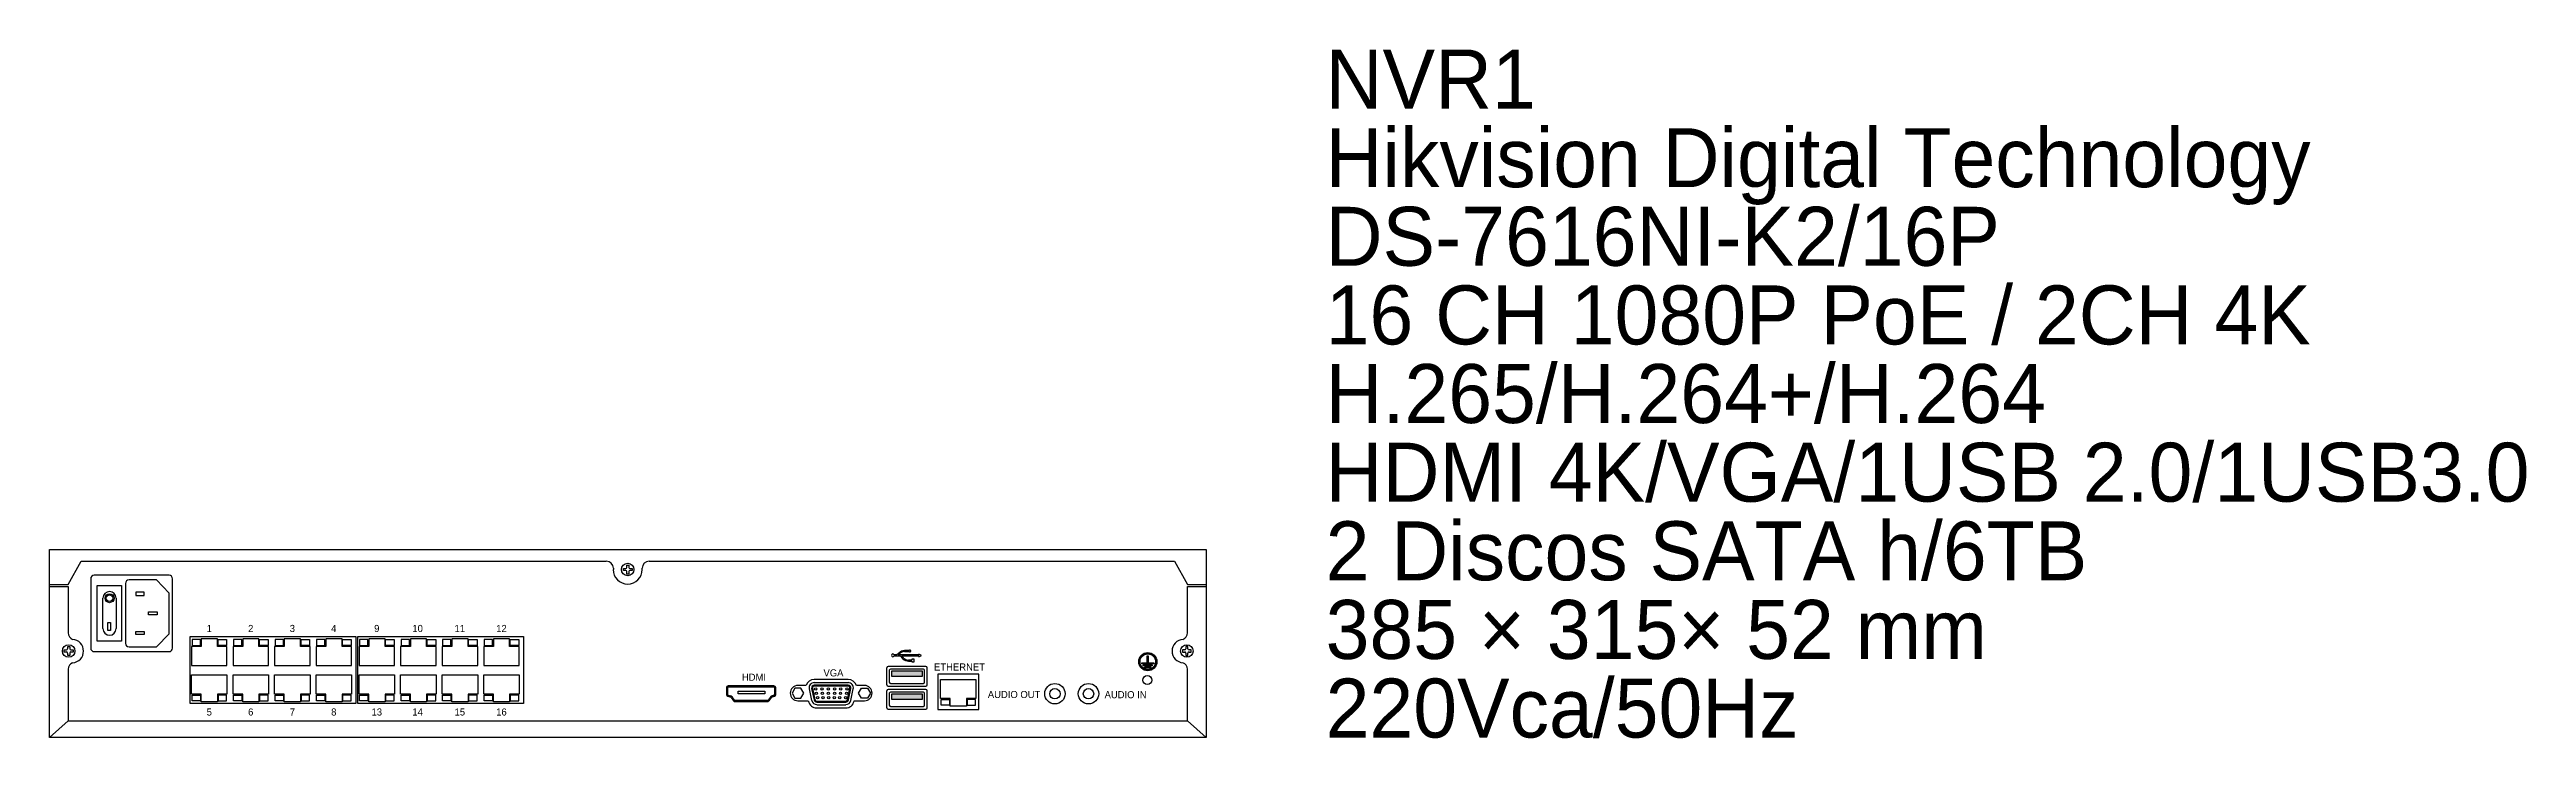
# Model space of a CAD drawing. Header units: millimetres. Extents: x 1086 to 16404, y 1320 to 9021.
# Drawn here: x 10146 to 11408, y 5315 to 5665 of the extents above; entities that cross this region are included whole.
import ezdxf
from ezdxf.enums import TextEntityAlignment as Align

# ---------------------------------------------------------------- set-up
doc = ezdxf.new("R2010")
doc.units = ezdxf.units.MM
doc.header["$LTSCALE"] = 8
doc.layers.add('STS_Señales Débiles', color=7, linetype='Continuous', true_color=0x265482)

# ---------------------------------------------------------------- blocks, each defined once
blk = doc.blocks.new('NVR16Ch')
h = blk.add_hatch(color=256)
h.dxf.hatch_style = 1
edge = h.paths.add_edge_path(flags=17)
edge.add_arc((559.4, 38.6), 3.96, 0, 360)
edge = h.paths.add_edge_path()
edge.add_arc((559.4, 38.6), 4.63, 0, 360)
h = blk.add_hatch(color=256)
h.dxf.hatch_style = 1
h.paths.add_polyline_path([(559.6, 38), (562.5, 38), (562.5, 37.5), (556.3, 37.5), (556.3, 38), (559.1, 38), (559.1, 41.6), (559.6, 41.6)])
h.paths.add_polyline_path([(561.7, 37), (561.7, 36.5), (557.1, 36.5), (557.1, 37)])
h.paths.add_polyline_path([(560.9, 36), (560.9, 35.5), (557.9, 35.5), (557.9, 36)])
h = blk.add_hatch(color=256)
h.dxf.hatch_style = 1
h.paths.add_polyline_path([(444.7, 31.2), (444.7, 33.8), (428.8, 33.8), (428.8, 31.2)])
h = blk.add_hatch(color=256)
h.dxf.hatch_style = 1
h.paths.add_polyline_path([(444.7, 19.5), (444.7, 22.1), (428.8, 22.1), (428.8, 19.5)])
for p, q in [((0, 95.7), (589.1, 95.7)), ((0, 0), (0, 95.7)), ((9.5, 77.9), (16.1, 89.7)), ((16.1, 89.7), (283.6, 89.7)), ((305.5, 89.7), (573, 89.7)), ((573, 89.7), (579.6, 77.9)), ((589.1, 95.7), (589.1, 0)), ((0, 77.9), (9.5, 77.9)), ((0, 76.9), (9.5, 76.9)), ((9.5, 76.9), (9.5, 53.3)), ((21, 80.8), (21, 45.5)), ((60.9, 82.6), (22.8, 82.6)), ((24.2, 77.3), (36.7, 77.3)), ((24.2, 49), (24.2, 77.3)), ((36.7, 77.3), (36.7, 49)), ((38.7, 78.4), (38.7, 63.1)), ((54.5, 80.2), (40.5, 80.2)), ((60.9, 73.5), (54.5, 80.2)), ((62.7, 45.5), (62.7, 80.8)), ((287.2, 86.1), (287.2, 85.5)), ((292.3, 86), (293.5, 86)), ((292.3, 84.9), (292.3, 86)), ((293.5, 84.9), (292.3, 84.9)), ((294, 86.5), (294, 87.7)), ((294, 87.7), (295.1, 87.7)), ((294, 83.2), (294, 84.4)), ((295.1, 83.2), (294, 83.2)), ((295.1, 87.7), (295.1, 86.5)), ((295.1, 84.4), (295.1, 83.2)), ((295.6, 86), (296.8, 86)), ((296.8, 84.9), (295.6, 84.9)), ((296.8, 86), (296.8, 84.9)), ((301.9, 85.5), (301.9, 86.1)), ((579.6, 77.9), (589.1, 77.9)), ((579.6, 53.3), (579.6, 76.9)), ((579.6, 76.9), (589.1, 76.9)), ((27.2, 55.4), (27.2, 70.9)), ((33.9, 70.9), (33.9, 55.4)), ((38.7, 63.1), (38.7, 47.9)), ((48.3, 73.9), (43.9, 73.9)), ((43.9, 73.9), (43.9, 72.3)), ((43.9, 72.3), (48.3, 72.3)), ((48.3, 72.3), (48.3, 73.9)), ((50.4, 63.9), (54.8, 63.9)), ((50.4, 62.4), (50.4, 63.9)), ((54.8, 63.9), (54.8, 62.4)), ((60.9, 63.1), (60.9, 73.5)), ((60.9, 52.8), (60.9, 63.1)), ((29.8, 58.6), (31.1, 58.6)), ((29.8, 54.4), (29.8, 58.6)), ((31.1, 54.4), (29.8, 54.4)), ((31.1, 58.6), (31.1, 54.4)), ((43.9, 53.9), (48.3, 53.9)), ((43.9, 52.4), (43.9, 53.9)), ((48.3, 52.4), (43.9, 52.4)), ((48.3, 53.9), (48.3, 52.4)), ((54.8, 62.4), (50.4, 62.4)), ((54.5, 46.1), (60.9, 52.8)), ((71.6, 51.4), (156, 51.4)), ((71.6, 17.3), (71.6, 51.4)), ((156, 51.4), (156, 17.3)), ((157, 51.4), (241.4, 51.4)), ((157, 17.3), (157, 51.4)), ((241.4, 51.4), (241.4, 17.3)), ((7.5, 43.5), (7.5, 44.6)), ((7.5, 44.6), (8.7, 44.6)), ((8.7, 43.5), (7.5, 43.5)), ((9.3, 45.1), (9.3, 46.3)), ((9.3, 46.3), (10.3, 46.3)), ((9.3, 41.8), (9.3, 43)), ((10.3, 41.8), (9.3, 41.8)), ((10.3, 46.3), (10.3, 45.1)), ((10.3, 43), (10.3, 41.8)), ((10.9, 44.6), (12, 44.6)), ((12, 43.5), (10.9, 43.5)), ((12, 44.6), (12, 43.5)), ((22.8, 43.7), (60.9, 43.7)), ((36.7, 49), (24.2, 49)), ((40.5, 46.1), (54.5, 46.1)), ((77.2, 46.4), (72.3, 46.4)), ((72.3, 46.4), (72.3, 36.7)), ((76.9, 49.8), (72.6, 49.8)), ((72.6, 49.8), (72.6, 46.9)), ((72.6, 46.9), (76.9, 46.9)), ((76.9, 46.9), (76.9, 49.8)), ((85.5, 50.3), (77.2, 50.3)), ((77.2, 50.3), (77.2, 46.4)), ((85.5, 46.4), (85.5, 50.3)), ((90.4, 46.4), (85.5, 46.4)), ((85.9, 49.8), (90.2, 49.8)), ((85.9, 46.9), (85.9, 49.8)), ((90.2, 46.9), (85.9, 46.9)), ((90.2, 49.8), (90.2, 46.9)), ((90.4, 36.7), (90.4, 46.4)), ((98.4, 46.4), (93.5, 46.4)), ((93.5, 46.4), (93.5, 36.7)), ((98, 49.8), (93.7, 49.8)), ((93.7, 49.8), (93.7, 46.9)), ((93.7, 46.9), (98, 46.9)), ((98, 46.9), (98, 49.8)), ((106.7, 50.3), (98.4, 50.3)), ((98.4, 50.3), (98.4, 46.4)), ((106.7, 46.4), (106.7, 50.3)), ((111.5, 46.4), (106.7, 46.4)), ((107, 49.8), (111.3, 49.8)), ((107, 46.9), (107, 49.8)), ((111.3, 46.9), (107, 46.9)), ((111.3, 49.8), (111.3, 46.9)), ((111.5, 36.7), (111.5, 46.4)), ((119.6, 46.4), (114.6, 46.4)), ((114.6, 46.4), (114.6, 36.7)), ((119.2, 49.8), (114.9, 49.8)), ((114.9, 49.8), (114.9, 46.9)), ((114.9, 46.9), (119.2, 46.9)), ((119.2, 46.9), (119.2, 49.8)), ((127.8, 50.3), (119.6, 50.3)), ((119.6, 50.3), (119.6, 46.4)), ((127.8, 46.4), (127.8, 50.3)), ((132.7, 46.4), (127.8, 46.4)), ((128.2, 49.8), (132.5, 49.8)), ((128.2, 46.9), (128.2, 49.8)), ((132.5, 46.9), (128.2, 46.9)), ((132.5, 49.8), (132.5, 46.9)), ((132.7, 36.7), (132.7, 46.4)), ((140.7, 46.4), (135.8, 46.4)), ((135.8, 46.4), (135.8, 36.7)), ((140.3, 49.8), (136, 49.8)), ((136, 49.8), (136, 46.9)), ((136, 46.9), (140.3, 46.9)), ((140.3, 46.9), (140.3, 49.8)), ((149, 50.3), (140.7, 50.3)), ((140.7, 50.3), (140.7, 46.4)), ((149, 46.4), (149, 50.3)), ((153.9, 46.4), (149, 46.4)), ((149.3, 49.8), (153.6, 49.8)), ((149.3, 46.9), (149.3, 49.8)), ((153.6, 46.9), (149.3, 46.9)), ((153.6, 49.8), (153.6, 46.9)), ((153.9, 36.7), (153.9, 46.4)), ((162.6, 46.4), (157.7, 46.4)), ((157.7, 46.4), (157.7, 36.7)), ((162.2, 49.8), (157.9, 49.8)), ((157.9, 49.8), (157.9, 46.9)), ((157.9, 46.9), (162.2, 46.9)), ((162.2, 46.9), (162.2, 49.8)), ((170.9, 50.3), (162.6, 50.3)), ((162.6, 50.3), (162.6, 46.4)), ((170.9, 46.4), (170.9, 50.3)), ((175.7, 46.4), (170.9, 46.4)), ((171.2, 49.8), (175.5, 49.8)), ((171.2, 46.9), (171.2, 49.8)), ((175.5, 46.9), (171.2, 46.9)), ((175.5, 49.8), (175.5, 46.9)), ((175.7, 36.7), (175.7, 46.4)), ((183.8, 46.4), (178.8, 46.4)), ((178.8, 46.4), (178.8, 36.7)), ((183.4, 49.8), (179.1, 49.8)), ((179.1, 49.8), (179.1, 46.9)), ((179.1, 46.9), (183.4, 46.9)), ((183.4, 46.9), (183.4, 49.8)), ((192, 50.3), (183.8, 50.3)), ((183.8, 50.3), (183.8, 46.4)), ((192, 46.4), (192, 50.3)), ((196.9, 46.4), (192, 46.4)), ((192.4, 49.8), (196.7, 49.8)), ((192.4, 46.9), (192.4, 49.8)), ((196.7, 46.9), (192.4, 46.9)), ((196.7, 49.8), (196.7, 46.9)), ((196.9, 36.7), (196.9, 46.4)), ((204.9, 46.4), (200, 46.4)), ((200, 46.4), (200, 36.7)), ((204.5, 49.8), (200.2, 49.8)), ((200.2, 49.8), (200.2, 46.9)), ((200.2, 46.9), (204.5, 46.9)), ((204.5, 46.9), (204.5, 49.8)), ((213.2, 50.3), (204.9, 50.3)), ((204.9, 50.3), (204.9, 46.4)), ((213.2, 46.4), (213.2, 50.3)), ((218.1, 46.4), (213.2, 46.4)), ((213.5, 49.8), (217.8, 49.8)), ((213.5, 46.9), (213.5, 49.8)), ((217.8, 46.9), (213.5, 46.9)), ((217.8, 49.8), (217.8, 46.9)), ((218.1, 36.7), (218.1, 46.4)), ((226.1, 46.4), (221.2, 46.4)), ((221.2, 46.4), (221.2, 36.7)), ((225.7, 49.8), (221.4, 49.8)), ((221.4, 49.8), (221.4, 46.9)), ((221.4, 46.9), (225.7, 46.9)), ((225.7, 46.9), (225.7, 49.8)), ((234.3, 50.3), (226.1, 50.3)), ((226.1, 50.3), (226.1, 46.4)), ((234.3, 46.4), (234.3, 50.3)), ((239.2, 46.4), (234.3, 46.4)), ((234.7, 49.8), (239, 49.8)), ((234.7, 46.9), (234.7, 49.8)), ((239, 46.9), (234.7, 46.9)), ((239, 49.8), (239, 46.9)), ((239.2, 36.7), (239.2, 46.4)), ((431.6, 42), (430.2, 42)), ((430.2, 41.5), (433.3, 41.5)), ((432.7, 43), (431.6, 42)), ((432.3, 42), (433, 42.7)), ((442.8, 42), (432.3, 42)), ((433.3, 41.5), (434.7, 40.1)), ((435, 40.5), (434, 41.5)), ((434, 41.5), (442.8, 41.5)), ((437.8, 44.2), (435.5, 44.2)), ((435.5, 43.7), (437.8, 43.7)), ((439.2, 39.4), (437.6, 39.4)), ((437.6, 38.9), (439.2, 38.9)), ((440.4, 39.8), (439.2, 39.8)), ((439.2, 39.8), (439.2, 39.4)), ((439.2, 38.9), (439.2, 38.6)), ((439.2, 38.6), (440.4, 38.6)), ((440.4, 38.6), (440.4, 39.8)), ((442.8, 42.5), (442.8, 42)), ((444.1, 41.8), (442.8, 42.5)), ((442.8, 41.1), (444.1, 41.8)), ((442.8, 41.5), (442.8, 41.1)), ((556.3, 37.5), (556.3, 38)), ((556.3, 38), (559.1, 38)), ((559.1, 38), (559.1, 41.6)), ((559.1, 41.6), (559.6, 41.6)), ((559.6, 41.6), (559.6, 38)), ((559.6, 38), (562.5, 38)), ((562.5, 38), (562.5, 37.5)), ((578.2, 44.6), (577.1, 44.6)), ((577.1, 44.6), (577.1, 43.5)), ((577.1, 43.5), (578.2, 43.5)), ((579.8, 46.3), (578.8, 46.3)), ((578.8, 46.3), (578.8, 45.1)), ((578.8, 43), (578.8, 41.8)), ((578.8, 41.8), (579.8, 41.8)), ((579.8, 45.1), (579.8, 46.3)), ((579.8, 41.8), (579.8, 43)), ((581.5, 44.6), (580.4, 44.6)), ((580.4, 43.5), (581.5, 43.5)), ((581.5, 43.5), (581.5, 44.6)), ((9.5, 34.7), (9.5, 8.5)), ((72.3, 36.7), (90.4, 36.7)), ((72.3, 22.1), (72.3, 31.9)), ((72.3, 31.9), (90.4, 31.9)), ((90.4, 31.9), (90.4, 22.1)), ((93.5, 36.7), (111.5, 36.7)), ((93.5, 22.1), (93.5, 31.9)), ((93.5, 31.9), (111.5, 31.9)), ((111.5, 31.9), (111.5, 22.1)), ((114.6, 36.7), (132.7, 36.7)), ((114.6, 22.1), (114.6, 31.9)), ((114.6, 31.9), (132.7, 31.9)), ((132.7, 31.9), (132.7, 22.1)), ((135.8, 36.7), (153.9, 36.7)), ((135.8, 22.1), (135.8, 31.9)), ((135.8, 31.9), (153.9, 31.9)), ((153.9, 31.9), (153.9, 22.1)), ((157.7, 36.7), (175.7, 36.7)), ((157.7, 22.1), (157.7, 31.9)), ((157.7, 31.9), (175.7, 31.9)), ((175.7, 31.9), (175.7, 22.1)), ((178.8, 36.7), (196.9, 36.7)), ((178.8, 22.1), (178.8, 31.9)), ((178.8, 31.9), (196.9, 31.9)), ((196.9, 31.9), (196.9, 22.1)), ((200, 36.7), (218.1, 36.7)), ((200, 22.1), (200, 31.9)), ((200, 31.9), (218.1, 31.9)), ((218.1, 31.9), (218.1, 22.1)), ((221.2, 36.7), (239.2, 36.7)), ((221.2, 22.1), (221.2, 31.9)), ((221.2, 31.9), (239.2, 31.9)), ((239.2, 31.9), (239.2, 22.1)), ((344.8, 25.4), (344.8, 21.9)), ((345.4, 25.4), (345.4, 21.9)), ((345.4, 25.4), (345.4, 21.9)), ((369, 26.3), (345.7, 26.3)), ((369, 25.8), (345.7, 25.8)), ((369, 25.7), (345.7, 25.7)), ((369.4, 21.9), (369.4, 25.4)), ((369.4, 21.9), (369.4, 25.4)), ((369.9, 21.9), (369.9, 25.4)), ((385.3, 26.4), (381.2, 26.4)), ((406.8, 29.6), (389.5, 29.6)), ((406.8, 27.9), (389.5, 27.9)), ((406.8, 26.6), (389.5, 26.6)), ((406.8, 26.2), (389.5, 26.2)), ((415.1, 26.4), (411, 26.4)), ((426.4, 35.5), (426.4, 26.8)), ((446.4, 36.2), (427.1, 36.2)), ((427.1, 26.2), (446.4, 26.2)), ((427.7, 34.2), (427.7, 28.2)), ((445.1, 34.8), (428.4, 34.8)), ((428.4, 27.5), (445.1, 27.5)), ((444.7, 33.8), (428.8, 33.8)), ((428.8, 33.8), (428.8, 31.2)), ((428.8, 31.2), (444.7, 31.2)), ((444.7, 31.2), (444.7, 33.8)), ((445.7, 28.2), (445.7, 34.2)), ((447, 26.8), (447, 35.5)), ((452.4, 32.2), (452.4, 14.3)), ((473.4, 32.2), (452.4, 32.2)), ((453.8, 19.8), (453.8, 29.6)), ((453.8, 29.6), (471.9, 29.6)), ((471.9, 29.6), (471.9, 19.8)), ((473.4, 14.3), (473.4, 32.2)), ((562.5, 37.5), (556.3, 37.5)), ((557.1, 36.5), (557.1, 37)), ((557.1, 37), (561.7, 37)), ((561.7, 36.5), (557.1, 36.5)), ((557.9, 35.5), (557.9, 36)), ((557.9, 36), (560.9, 36)), ((560.9, 35.5), (557.9, 35.5)), ((560.9, 36), (560.9, 35.5)), ((561.7, 37), (561.7, 36.5)), ((579.6, 8.5), (579.6, 34.7)), ((156, 17.3), (71.6, 17.3)), ((77.2, 22.1), (72.3, 22.1)), ((72.6, 18.7), (72.6, 21.6)), ((72.6, 21.6), (76.9, 21.6)), ((76.9, 18.7), (72.6, 18.7)), ((76.9, 21.6), (76.9, 18.7)), ((77.2, 18.2), (77.2, 22.1)), ((85.5, 18.2), (77.2, 18.2)), ((90.4, 22.1), (85.5, 22.1)), ((85.5, 22.1), (85.5, 18.2)), ((90.2, 21.6), (85.9, 21.6)), ((85.9, 21.6), (85.9, 18.7)), ((85.9, 18.7), (90.2, 18.7)), ((90.2, 18.7), (90.2, 21.6)), ((98.4, 22.1), (93.5, 22.1)), ((93.7, 18.7), (93.7, 21.6)), ((93.7, 21.6), (98, 21.6)), ((98, 18.7), (93.7, 18.7)), ((98, 21.6), (98, 18.7)), ((98.4, 18.2), (98.4, 22.1)), ((106.7, 18.2), (98.4, 18.2)), ((111.5, 22.1), (106.7, 22.1)), ((106.7, 22.1), (106.7, 18.2)), ((111.3, 21.6), (107, 21.6)), ((107, 21.6), (107, 18.7)), ((107, 18.7), (111.3, 18.7)), ((111.3, 18.7), (111.3, 21.6)), ((119.6, 22.1), (114.6, 22.1)), ((114.9, 18.7), (114.9, 21.6)), ((114.9, 21.6), (119.2, 21.6)), ((119.2, 18.7), (114.9, 18.7)), ((119.2, 21.6), (119.2, 18.7)), ((119.6, 18.2), (119.6, 22.1)), ((127.8, 18.2), (119.6, 18.2)), ((132.7, 22.1), (127.8, 22.1)), ((127.8, 22.1), (127.8, 18.2)), ((132.5, 21.6), (128.2, 21.6)), ((128.2, 21.6), (128.2, 18.7)), ((128.2, 18.7), (132.5, 18.7)), ((132.5, 18.7), (132.5, 21.6)), ((140.7, 22.1), (135.8, 22.1)), ((136, 18.7), (136, 21.6)), ((136, 21.6), (140.3, 21.6)), ((140.3, 18.7), (136, 18.7)), ((140.3, 21.6), (140.3, 18.7)), ((140.7, 18.2), (140.7, 22.1)), ((149, 18.2), (140.7, 18.2)), ((153.9, 22.1), (149, 22.1)), ((149, 22.1), (149, 18.2)), ((153.6, 21.6), (149.3, 21.6)), ((149.3, 21.6), (149.3, 18.7)), ((149.3, 18.7), (153.6, 18.7)), ((153.6, 18.7), (153.6, 21.6)), ((241.4, 17.3), (157, 17.3)), ((162.6, 22.1), (157.7, 22.1)), ((157.9, 18.7), (157.9, 21.6)), ((157.9, 21.6), (162.2, 21.6)), ((162.2, 18.7), (157.9, 18.7)), ((162.2, 21.6), (162.2, 18.7)), ((162.6, 18.2), (162.6, 22.1)), ((170.9, 18.2), (162.6, 18.2)), ((175.7, 22.1), (170.9, 22.1)), ((170.9, 22.1), (170.9, 18.2)), ((175.5, 21.6), (171.2, 21.6)), ((171.2, 21.6), (171.2, 18.7)), ((171.2, 18.7), (175.5, 18.7)), ((175.5, 18.7), (175.5, 21.6)), ((183.8, 22.1), (178.8, 22.1)), ((179.1, 18.7), (179.1, 21.6)), ((179.1, 21.6), (183.4, 21.6)), ((183.4, 18.7), (179.1, 18.7)), ((183.4, 21.6), (183.4, 18.7)), ((183.8, 18.2), (183.8, 22.1)), ((192, 18.2), (183.8, 18.2)), ((196.9, 22.1), (192, 22.1)), ((192, 22.1), (192, 18.2)), ((196.7, 21.6), (192.4, 21.6)), ((192.4, 21.6), (192.4, 18.7)), ((192.4, 18.7), (196.7, 18.7)), ((196.7, 18.7), (196.7, 21.6)), ((204.9, 22.1), (200, 22.1)), ((200.2, 18.7), (200.2, 21.6)), ((200.2, 21.6), (204.5, 21.6)), ((204.5, 18.7), (200.2, 18.7)), ((204.5, 21.6), (204.5, 18.7)), ((204.9, 18.2), (204.9, 22.1)), ((213.2, 18.2), (204.9, 18.2)), ((218.1, 22.1), (213.2, 22.1)), ((213.2, 22.1), (213.2, 18.2)), ((217.8, 21.6), (213.5, 21.6)), ((213.5, 21.6), (213.5, 18.7)), ((213.5, 18.7), (217.8, 18.7)), ((217.8, 18.7), (217.8, 21.6)), ((226.1, 22.1), (221.2, 22.1)), ((221.4, 18.7), (221.4, 21.6)), ((221.4, 21.6), (225.7, 21.6)), ((225.7, 18.7), (221.4, 18.7)), ((225.7, 21.6), (225.7, 18.7)), ((226.1, 18.2), (226.1, 22.1)), ((234.3, 18.2), (226.1, 18.2)), ((239.2, 22.1), (234.3, 22.1)), ((234.3, 22.1), (234.3, 18.2)), ((239, 21.6), (234.7, 21.6)), ((234.7, 21.6), (234.7, 18.7)), ((234.7, 18.7), (239, 18.7)), ((239, 18.7), (239, 21.6)), ((345.5, 21.1), (346.6, 20.7)), ((345.6, 21.6), (346.8, 21.2)), ((345.7, 21.6), (346.8, 21.3)), ((347.2, 20.3), (348.4, 18.6)), ((347.6, 20.6), (348.9, 18.9)), ((348.9, 19), (347.7, 20.7)), ((365.7, 18.8), (349.2, 18.8)), ((349.2, 18.8), (365.7, 18.8)), ((349.2, 18.3), (365.7, 18.3)), ((350.7, 23.6), (364.4, 23.6)), ((350.7, 22.2), (350.7, 23.6)), ((364.4, 22.2), (350.7, 22.2)), ((351.7, 18.8), (351.7, 18.8)), ((351.7, 18.8), (354.1, 18.8)), ((352.1, 18.8), (352.1, 18.8)), ((353.6, 18.8), (353.6, 18.8)), ((354.1, 18.8), (354.1, 18.8)), ((363.1, 18.8), (360.6, 18.8)), ((360.6, 18.8), (360.6, 18.8)), ((360.8, 18.8), (360.8, 18.8)), ((362.9, 18.8), (362.9, 18.8)), ((363.1, 18.8), (363.1, 18.8)), ((364.4, 23.6), (364.4, 22.2)), ((367.2, 20.6), (366, 19)), ((367.2, 20.6), (366, 18.9)), ((366.5, 18.6), (367.7, 20.3)), ((368.1, 21.2), (369.1, 21.5)), ((369.1, 21.5), (368.1, 21.2)), ((368.3, 20.7), (369.3, 21)), ((379.7, 25.1), (378.2, 22.6)), ((378.2, 22.6), (379.7, 20)), ((382.7, 25.1), (379.7, 25.1)), ((379.7, 20), (382.7, 20)), ((381.2, 18.7), (386.5, 18.7)), ((384.2, 22.6), (382.7, 25.1)), ((382.7, 20), (384.2, 22.6)), ((386.5, 18.7), (386.6, 18.4)), ((386.9, 24.7), (388.2, 18.8)), ((388.2, 25), (389.5, 19.1)), ((388.6, 25.1), (389.9, 19.2)), ((390.8, 18.5), (405.6, 18.5)), ((390.8, 18), (405.6, 18)), ((390.8, 16.7), (405.6, 16.7)), ((390.8, 15.1), (405.6, 15.1)), ((406.4, 19.2), (407.7, 25.1)), ((406.9, 19.1), (408.1, 25)), ((408.1, 18.8), (409.4, 24.7)), ((409.8, 18.4), (409.8, 18.7)), ((409.8, 18.7), (415.1, 18.7)), ((412.1, 22.6), (413.6, 25.1)), ((413.6, 20), (412.1, 22.6)), ((413.6, 25.1), (416.6, 25.1)), ((416.6, 20), (413.6, 20)), ((416.6, 25.1), (418.1, 22.6)), ((418.1, 22.6), (416.6, 20)), ((426.4, 23.8), (426.4, 15.1)), ((446.4, 24.4), (427.1, 24.4)), ((427.1, 14.5), (446.4, 14.5)), ((427.7, 22.5), (427.7, 16.4)), ((445.1, 23.1), (428.4, 23.1)), ((428.4, 15.8), (445.1, 15.8)), ((444.7, 22.1), (428.8, 22.1)), ((428.8, 22.1), (428.8, 19.5)), ((428.8, 19.5), (444.7, 19.5)), ((444.7, 19.5), (444.7, 22.1)), ((445.7, 16.4), (445.7, 22.5)), ((447, 15.1), (447, 23.8)), ((452.4, 14.3), (473.4, 14.3)), ((458.8, 19.8), (453.8, 19.8)), ((454.1, 16.4), (454.1, 19.4)), ((454.1, 19.4), (458.4, 19.4)), ((458.4, 16.4), (454.1, 16.4)), ((458.4, 19.4), (458.4, 16.4)), ((458.8, 15.9), (458.8, 19.8)), ((467, 15.9), (458.8, 15.9)), ((471.9, 19.8), (467, 19.8)), ((467, 19.8), (467, 15.9)), ((471.7, 19.4), (467.4, 19.4)), ((467.4, 19.4), (467.4, 16.4)), ((467.4, 16.4), (471.7, 16.4)), ((471.7, 16.4), (471.7, 19.4)), ((0, 0), (9.5, 8.5)), ((589.1, 0), (0, 0)), ((9.5, 8.5), (579.6, 8.5)), ((589.1, 0), (579.6, 8.5))]:
    blk.add_line(p, q)
for centre, radius in [((294.5, 85.5), 3.18), ((30.6, 70.9), 2.29), ((30.6, 70.9), 1.7), ((9.8, 44), 3.18), ((559.4, 38.6), 4.63), ((559.4, 38.6), 3.96), ((579.3, 44), 3.18), ((390.3, 24.7), 0.584), ((393.5, 24.7), 0.584), ((396.7, 24.7), 0.584), ((399.9, 24.7), 0.584), ((403, 24.7), 0.584), ((406.2, 24.7), 0.584), ((512.1, 22.3), 5.19), ((529.2, 22.3), 5.19), ((559.2, 29.2), 2.29), ((390.6, 22.5), 0.584), ((391.2, 20.3), 0.584), ((393.7, 22.5), 0.584), ((394, 20.3), 0.584), ((396.7, 22.5), 0.584), ((396.9, 20.3), 0.584), ((399.7, 20.3), 0.584), ((399.9, 22.5), 0.584), ((402.5, 20.3), 0.584), ((402.9, 22.5), 0.584), ((405.5, 20.3), 0.584), ((406, 22.5), 0.584), ((512.1, 22.3), 2.65), ((529.2, 22.3), 2.65)]:
    blk.add_circle(centre, radius)
for centre, radius, start, end in [((283.6, 86.1), 3.6, 360, 90), ((305.5, 86.1), 3.6, 90, 180), ((22.8, 80.8), 1.8, 90, 180), ((40.5, 78.4), 1.8, 90, 180), ((60.9, 80.8), 1.8, 360, 90), ((294.5, 85.5), 7.39, 180, 0), ((293.5, 86.5), 0.54, 270, 360), ((293.5, 84.4), 0.54, 0, 90), ((295.6, 86.5), 0.54, 180, 270), ((295.6, 84.4), 0.54, 90, 180), ((30.6, 70.9), 3.36, 0, 180), ((13.1, 53.3), 3.6, 180, 248.9113), ((30.6, 55.4), 3.36, 180, 0), ((576, 53.3), 3.6, 291.0887, 360), ((8.7, 45.1), 0.54, 270, 360), ((8.7, 43), 0.54, 0, 90), ((13.1, 34.7), 3.6, 111.0887, 180), ((10.9, 45.1), 0.54, 180, 270), ((10.9, 43), 0.54, 90, 180), ((11.4, 44), 5.94, 273.3044, 86.6956), ((22.8, 45.5), 1.8, 180, 270), ((40.5, 47.9), 1.8, 180, 270), ((60.9, 45.5), 1.8, 270, 0), ((429.5, 41.8), 0.717, 19.2715, 340.7285), ((435.5, 40.1), 4.07, 90, 135), ((435.5, 40.1), 3.6, 90, 135), ((437.6, 43), 4.07, 225, 270), ((437.6, 43), 3.6, 225, 270), ((438.3, 44), 0.478, 209.6684, 150.3316), ((577.7, 44), 5.94, 93.3044, 266.6956), ((576, 34.7), 3.6, 0, 68.9113), ((578.2, 45.1), 0.54, 270, 360), ((578.2, 43), 0.54, 0, 90), ((580.4, 45.1), 0.54, 180, 270), ((580.4, 43), 0.54, 90, 180), ((345.7, 25.4), 0.902, 90, 180), ((345.7, 25.4), 0.379, 90, 180), ((345.7, 25.4), 0.343, 90, 180), ((369, 25.4), 0.902, 0, 90), ((369, 25.4), 0.379, 360, 90), ((369, 25.4), 0.343, 0, 90), ((381.2, 22.6), 3.87, 90, 270), ((389.5, 25.3), 4.31, 90, 164.8875), ((389.5, 25.3), 2.64, 90, 192.2385), ((389.5, 25.3), 1.33, 90, 192.2385), ((389.5, 25.3), 0.9, 90, 192.2385), ((406.8, 25.3), 4.31, 15.1125, 90), ((406.8, 25.3), 2.64, 347.7615, 90), ((406.8, 25.3), 1.33, 347.7615, 90), ((406.8, 25.3), 0.9, 347.7615, 90), ((415.1, 22.6), 3.87, 270, 90), ((427.1, 35.5), 0.656, 90, 180), ((427.1, 26.8), 0.656, 180, 270), ((428.4, 34.2), 0.656, 90, 180), ((428.4, 28.2), 0.656, 180, 270), ((445.1, 34.2), 0.656, 0, 90), ((445.1, 28.2), 0.656, 270, 360), ((446.4, 35.5), 0.656, 360, 90), ((446.4, 26.8), 0.656, 270, 0), ((345.7, 21.9), 0.902, 180, 253.8475), ((345.7, 21.9), 0.379, 180, 253.8475), ((345.7, 21.9), 0.343, 180, 253.8475), ((346.3, 19.7), 1.1, 36.1607, 73.8475), ((346.3, 19.7), 1.66, 36.1607, 73.8475), ((346.3, 19.7), 1.62, 36.1607, 73.8475), ((349.2, 19.2), 0.902, 216.1607, 270), ((349.2, 19.2), 0.343, 216.1607, 270), ((349.2, 19.2), 0.379, 216.1607, 270), ((365.7, 19.2), 0.343, 270, 323.8742), ((365.7, 19.2), 0.379, 270, 323.8742), ((365.7, 19.2), 0.902, 270, 323.8742), ((368.6, 19.6), 1.7, 106.9306, 143.8742), ((368.6, 19.6), 1.74, 106.9306, 143.8742), ((368.6, 19.6), 1.18, 106.9306, 143.8742), ((369, 21.9), 0.379, 286.9306, 0), ((369, 21.9), 0.343, 286.9306, 0), ((369, 21.9), 0.902, 286.9306, 0), ((390.8, 19.4), 4.31, 192.2385, 270), ((390.8, 19.4), 2.64, 192.2385, 270), ((390.8, 19.4), 1.33, 192.2385, 270), ((390.8, 19.4), 0.9, 192.2385, 270), ((405.6, 19.4), 0.9, 270, 347.7615), ((405.6, 19.4), 1.33, 270, 347.7615), ((405.6, 19.4), 2.64, 270, 347.7615), ((405.6, 19.4), 4.31, 270, 347.7615), ((427.1, 23.8), 0.656, 90, 180), ((427.1, 15.1), 0.656, 180, 270), ((428.4, 22.5), 0.656, 90, 180), ((428.4, 16.4), 0.656, 180, 270), ((445.1, 22.5), 0.656, 0, 90), ((445.1, 16.4), 0.656, 270, 360), ((446.4, 23.8), 0.656, 360, 90), ((446.4, 15.1), 0.656, 270, 0)]:
    blk.add_arc(centre, radius, start, end)
for s, p in [('1', (81.4, 55.5)), ('2', (102.5, 55.5)), ('3', (123.7, 55.5)), ('4', (144.8, 55.5)), ('9', (166.7, 55.5)), ('10', (187.5, 55.5)), ('11', (209, 55.5)), ('12', (230.2, 55.5)), ('HDMI', (358.8, 30.7)), ('VGA', (399.3, 32.9)), ('ETHERNET', (463.5, 35.9)), ('5', (81.4, 13)), ('6', (102.5, 13)), ('7', (123.7, 13)), ('8', (144.8, 13)), ('13', (166.7, 13)), ('14', (187.5, 13)), ('15', (209, 13)), ('16', (230.2, 13)), ('AUDIO OUT', (491.3, 21.9)), ('AUDIO IN', (548.1, 21.8))]:
    blk.add_text(s, height=3.6).set_placement(p, align=Align.MIDDLE_CENTER)
for tag, p in [('IDENTIFICADOR', (650, 320)), ('MARCA', (650, 280)), ('MODELO', (650, 240)), ('CANALES', (650, 200)), ('COMPRESION', (650, 160)), ('SALIDAS', (650, 120)), ('ALMACENAMIENTO', (650, 80)), ('DIMENSIONES', (650, 40)), ('ALIMENTACION', (650, 0))]:
    blk.add_attdef(tag, p, '', height=30)

msp = doc.modelspace()

# ---------------------------------------------------------------- block references
at = {"layer": 'STS_Señales Débiles'}
msp.add_blockref('NVR16Ch', (10146, 5315.3), dxfattribs=at).add_auto_attribs({'IDENTIFICADOR': 'NVR1', 'MARCA': 'Hikvision Digital Technology', 'MODELO': 'DS-7616NI-K2/16P', 'CANALES': '16 CH 1080P PoE / 2CH 4K', 'COMPRESION': 'H.265/H.264+/H.264', 'SALIDAS': 'HDMI 4K/VGA/1USB 2.0/1USB3.0', 'ALMACENAMIENTO': '2 Discos SATA h/6TB', 'ALIMENTACION': '220Vca/50Hz', 'DIMENSIONES': '385 × 315× 52 mm'})

doc.saveas('drawing.dxf')
